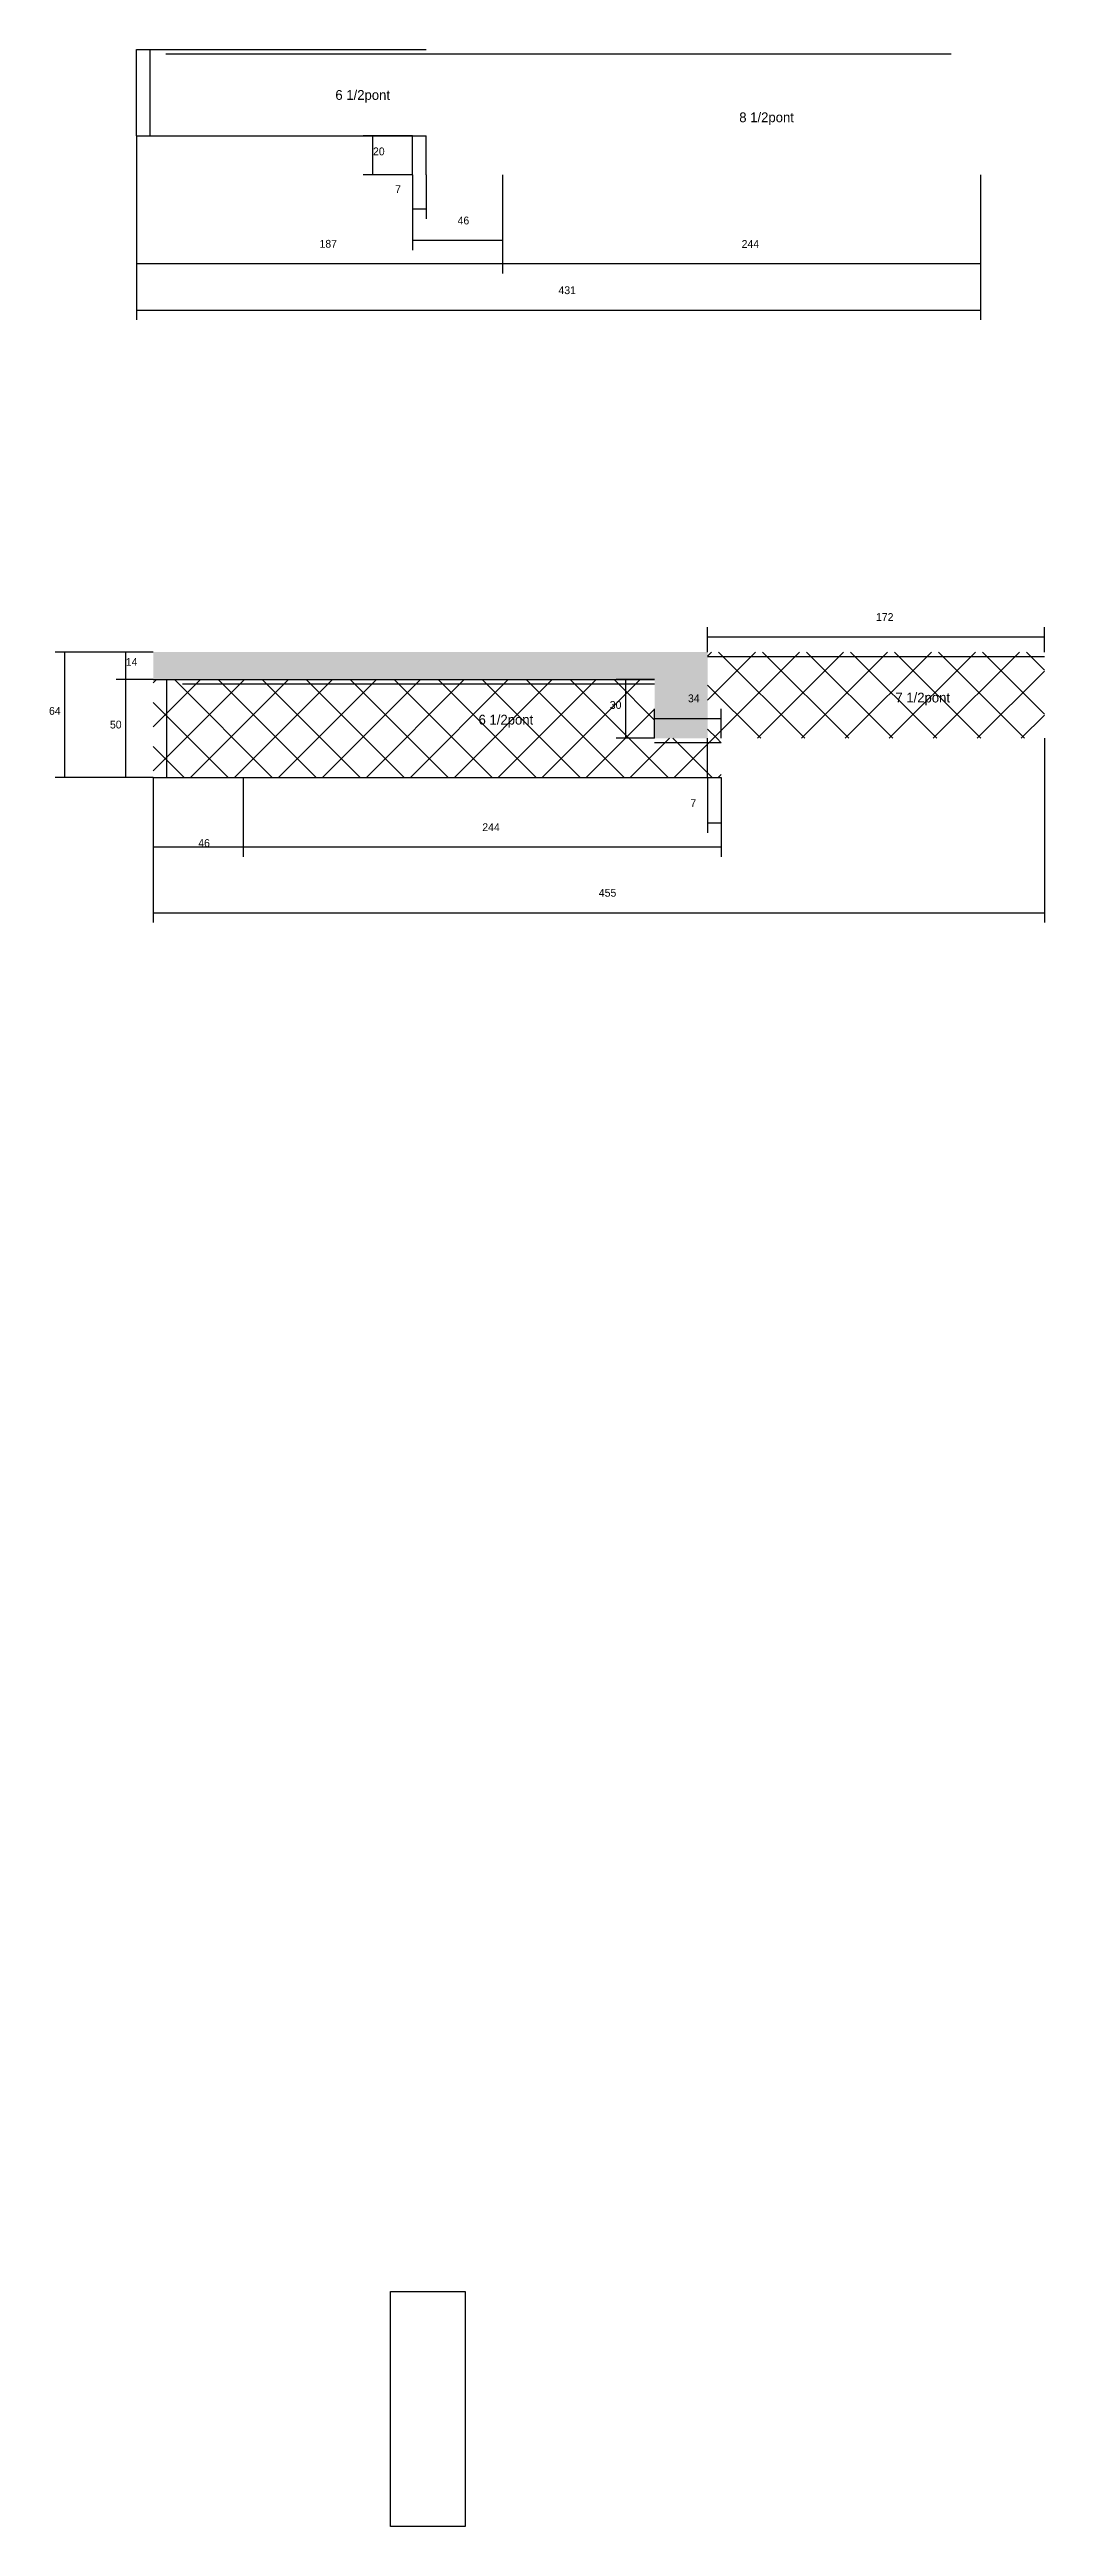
# Model space of a CAD drawing. Header units: metres. Extents: x 3704 to 5466, y 3284 to 4566.
# Drawn here: x 4959 to 5466, y 3284 to 4549 of the extents above; entities that cross this region are included whole.
import ezdxf

# ---------------------------------------------------------------- set-up
doc = ezdxf.new("R2010")
doc.units = ezdxf.units.M
for name, color, linetype in [('CONCRETO', 251, 'Continuous'), ('COTA', 4, 'Continuous'), ('Cota Seção (2x)', 4, 'Continuous'), ('NOMENCLATURA', 7, 'Continuous'), ('Painéis', 200, 'Continuous'), ('REAPROVEITAMENTO', 251, 'Continuous'), ('SARR_2.2x7', 40, 'Continuous')]:
    doc.layers.add(name, color=color, linetype=linetype)

msp = doc.modelspace()

# ---------------------------------------------------------------- texts
at = {"layer": 'COTA'}
for s, p in [('7', (5135, 4475.8)), ('187', (5096.4, 4447.9)), ('244', (5311.9, 4447.8)), ('431', (5218.4, 4424.2)), ('172', (5380.5, 4257.3)), ('30', (5244.6, 4212.4)), ('7', (5285.7, 4162.3)), ('244', (5179.5, 4150)), ('46', (5034.5, 4141.9)), ('455', (5239, 4116.5))]:
    msp.add_text(s, height=4, dxfattribs=at).set_placement(p)
at = {"layer": 'Cota Seção (2x)'}
for s, p in [('20', (5123.7, 4495.1)), ('46', (5166.9, 4459.8)), ('14', (4997.5, 4234.4)), ('64', (4958.3, 4209.4)), ('34', (5284.5, 4215.8)), ('50', (4989.4, 4202.4))]:
    msp.add_text(s, height=4, dxfattribs=at).set_placement(p)
at = {"layer": 'NOMENCLATURA'}
for s, p in [('6 1/2pont', (5104.5, 4523.4)), ('8 1/2pont', (5310.7, 4512)), ('7 1/2pont', (5390.4, 4215.7)), ('6 1/2pont', (5177.6, 4204.4))]:
    msp.add_text(s, height=5, dxfattribs=at).set_placement(p)

# ---------------------------------------------------------------- hatches: boundary and pattern name
at = {"layer": 'COTA'}
h = msp.add_hatch(dxfattribs=at)
h.set_pattern_fill('AR-CONC', scale=0.03)
h.paths.add_polyline_path([(5294.5, 4241.4), (5011.5, 4241.4), (5011.5, 4227.4), (5267.5, 4227.4), (5267.5, 4197.4), (5294.5, 4197.4)])
at = {"layer": 'REAPROVEITAMENTO'}
h = msp.add_hatch(dxfattribs=at)
h.set_pattern_fill('ANSI37', scale=5)
h.paths.add_polyline_path([(5466.5, 4241.4), (5294.5, 4241.4), (5294.5, 4241.4), (5294.5, 4197.4), (5294.5, 4197.4), (5466.5, 4197.4), (5466.5, 4197.4), (5466.5, 4241.4)])
h = msp.add_hatch(dxfattribs=at)
h.set_pattern_fill('ANSI37', scale=5)
h.paths.add_polyline_path([(5301.5, 4197.4), (5267.5, 4197.4), (5267.5, 4197.4), (5267.5, 4227.4), (5267.5, 4227.4), (5011.5, 4227.4), (5011.5, 4227.4), (5011.5, 4177.4), (5011.5, 4177.4), (5301.5, 4177.4), (5301.5, 4177.4), (5301.5, 4197.4)])

# ---------------------------------------------------------------- linework, layer by layer
at = {"layer": 'CONCRETO'}
msp.add_lwpolyline([(5132.7, 3404.3), (5132.7, 3404.3), (5170.7, 3404.3), (5170.7, 3376.3), (5170.7, 3376.3), (5170.7, 3284.3), (5132.7, 3284.3), (5132.7, 3404.3)], close=True, dxfattribs=at)
at = {"layer": 'COTA'}
for p, q in [((5002.9, 4505.1), (5002.9, 4411)), ((5002.9, 4505.1), (5002.9, 4434.8)), ((5143.9, 4485.1), (5143.9, 4462.7)), ((5150.9, 4485.1), (5150.9, 4462.7)), ((5189.9, 4485.1), (5189.9, 4434.8)), ((5189.9, 4485.1), (5189.9, 4434.8)), ((5433.9, 4485.1), (5433.9, 4434.8)), ((5433.9, 4485.1), (5433.9, 4411)), ((5143.9, 4467.7), (5150.9, 4467.7)), ((5002.9, 4439.8), (5189.9, 4439.8)), ((5189.9, 4439.8), (5433.9, 4439.8)), ((5002.9, 4416), (5433.9, 4416)), ((5294.5, 4241.4), (5294.5, 4254.2)), ((5466.5, 4241.4), (5466.5, 4254.2)), ((5294.5, 4249.2), (5466.5, 4249.2)), ((5267.5, 4227.4), (5247.8, 4227.4)), ((5252.8, 4197.4), (5252.8, 4227.4)), ((5267.5, 4197.4), (5247.8, 4197.4)), ((5466.5, 4197.4), (5466.5, 4103.3)), ((5011.5, 4177.4), (5011.5, 4136.9)), ((5011.5, 4177.4), (5011.5, 4103.3)), ((5057.5, 4177.4), (5057.5, 4136.9)), ((5057.5, 4177.4), (5057.5, 4136.9)), ((5294.5, 4177.4), (5294.5, 4149.2)), ((5301.5, 4177.4), (5301.5, 4136.9)), ((5301.5, 4177.4), (5301.5, 4149.2)), ((5294.5, 4154.2), (5301.5, 4154.2)), ((5011.5, 4141.9), (5057.5, 4141.9)), ((5057.5, 4141.9), (5301.5, 4141.9)), ((5011.5, 4108.3), (5466.5, 4108.3))]:
    msp.add_line(p, q, dxfattribs=at)
at = {"layer": 'Cota Seção (2x)'}
for p, q in [((5143.9, 4505.1), (5118.7, 4505.1)), ((5123.7, 4485.1), (5123.7, 4505.1)), ((5143.9, 4485.1), (5118.7, 4485.1)), ((5143.9, 4485.1), (5143.9, 4446.7)), ((5189.9, 4485.1), (5189.9, 4446.7)), ((5143.9, 4451.7), (5189.9, 4451.7)), ((5011.5, 4241.4), (4961.4, 4241.4)), ((4966.4, 4177.4), (4966.4, 4241.4)), ((5011.5, 4241.4), (4992.5, 4241.4)), ((4997.5, 4227.4), (4997.5, 4241.4)), ((5011.5, 4227.4), (4992.5, 4227.4)), ((5011.5, 4227.4), (4992.5, 4227.4)), ((4997.5, 4177.4), (4997.5, 4227.4)), ((5267.5, 4197.4), (5267.5, 4212.5)), ((5301.5, 4197.4), (5301.5, 4212.5)), ((5267.5, 4207.5), (5301.5, 4207.5)), ((5011.5, 4177.4), (4961.4, 4177.4)), ((5011.5, 4177.4), (4992.5, 4177.4))]:
    msp.add_line(p, q, dxfattribs=at)
at = {"layer": 'Painéis'}
for p, q in [((5002.9, 4549.1), (5150.9, 4549.1)), ((5002.9, 4505.1), (5002.9, 4549.1)), ((5002.9, 4505.1), (5143.9, 4505.1)), ((5143.9, 4485.1), (5143.9, 4505.1)), ((5011.5, 4227.4), (5267.5, 4227.4)), ((5011.5, 4177.4), (5301.5, 4177.4))]:
    msp.add_line(p, q, dxfattribs=at)
at = {"layer": 'SARR_2.2x7'}
for p, q in [((5009.9, 4505.1), (5009.9, 4549.1)), ((5017.9, 4546.9), (5189.9, 4546.9)), ((5189.9, 4546.9), (5418.9, 4546.9)), ((5143.9, 4505.1), (5150.9, 4505.1)), ((5150.9, 4485.1), (5150.9, 4505.1)), ((5294.5, 4239.2), (5466.5, 4239.2)), ((5018.5, 4177.4), (5018.5, 4227.4)), ((5026.5, 4225.2), (5057.5, 4225.2)), ((5057.5, 4225.2), (5267.5, 4225.2)), ((5267.5, 4195.2), (5301.5, 4195.2)), ((5294.5, 4177.4), (5294.5, 4197.4))]:
    msp.add_line(p, q, dxfattribs=at)

msp.set_redraw_order([(e.dxf.handle, doc.entitydb.next_handle()) for e in msp.query("TEXT MTEXT ATTDEF DIMENSION ARC_DIMENSION")])  # texts and dimensions are drawn at this point

doc.saveas('drawing.dxf')
